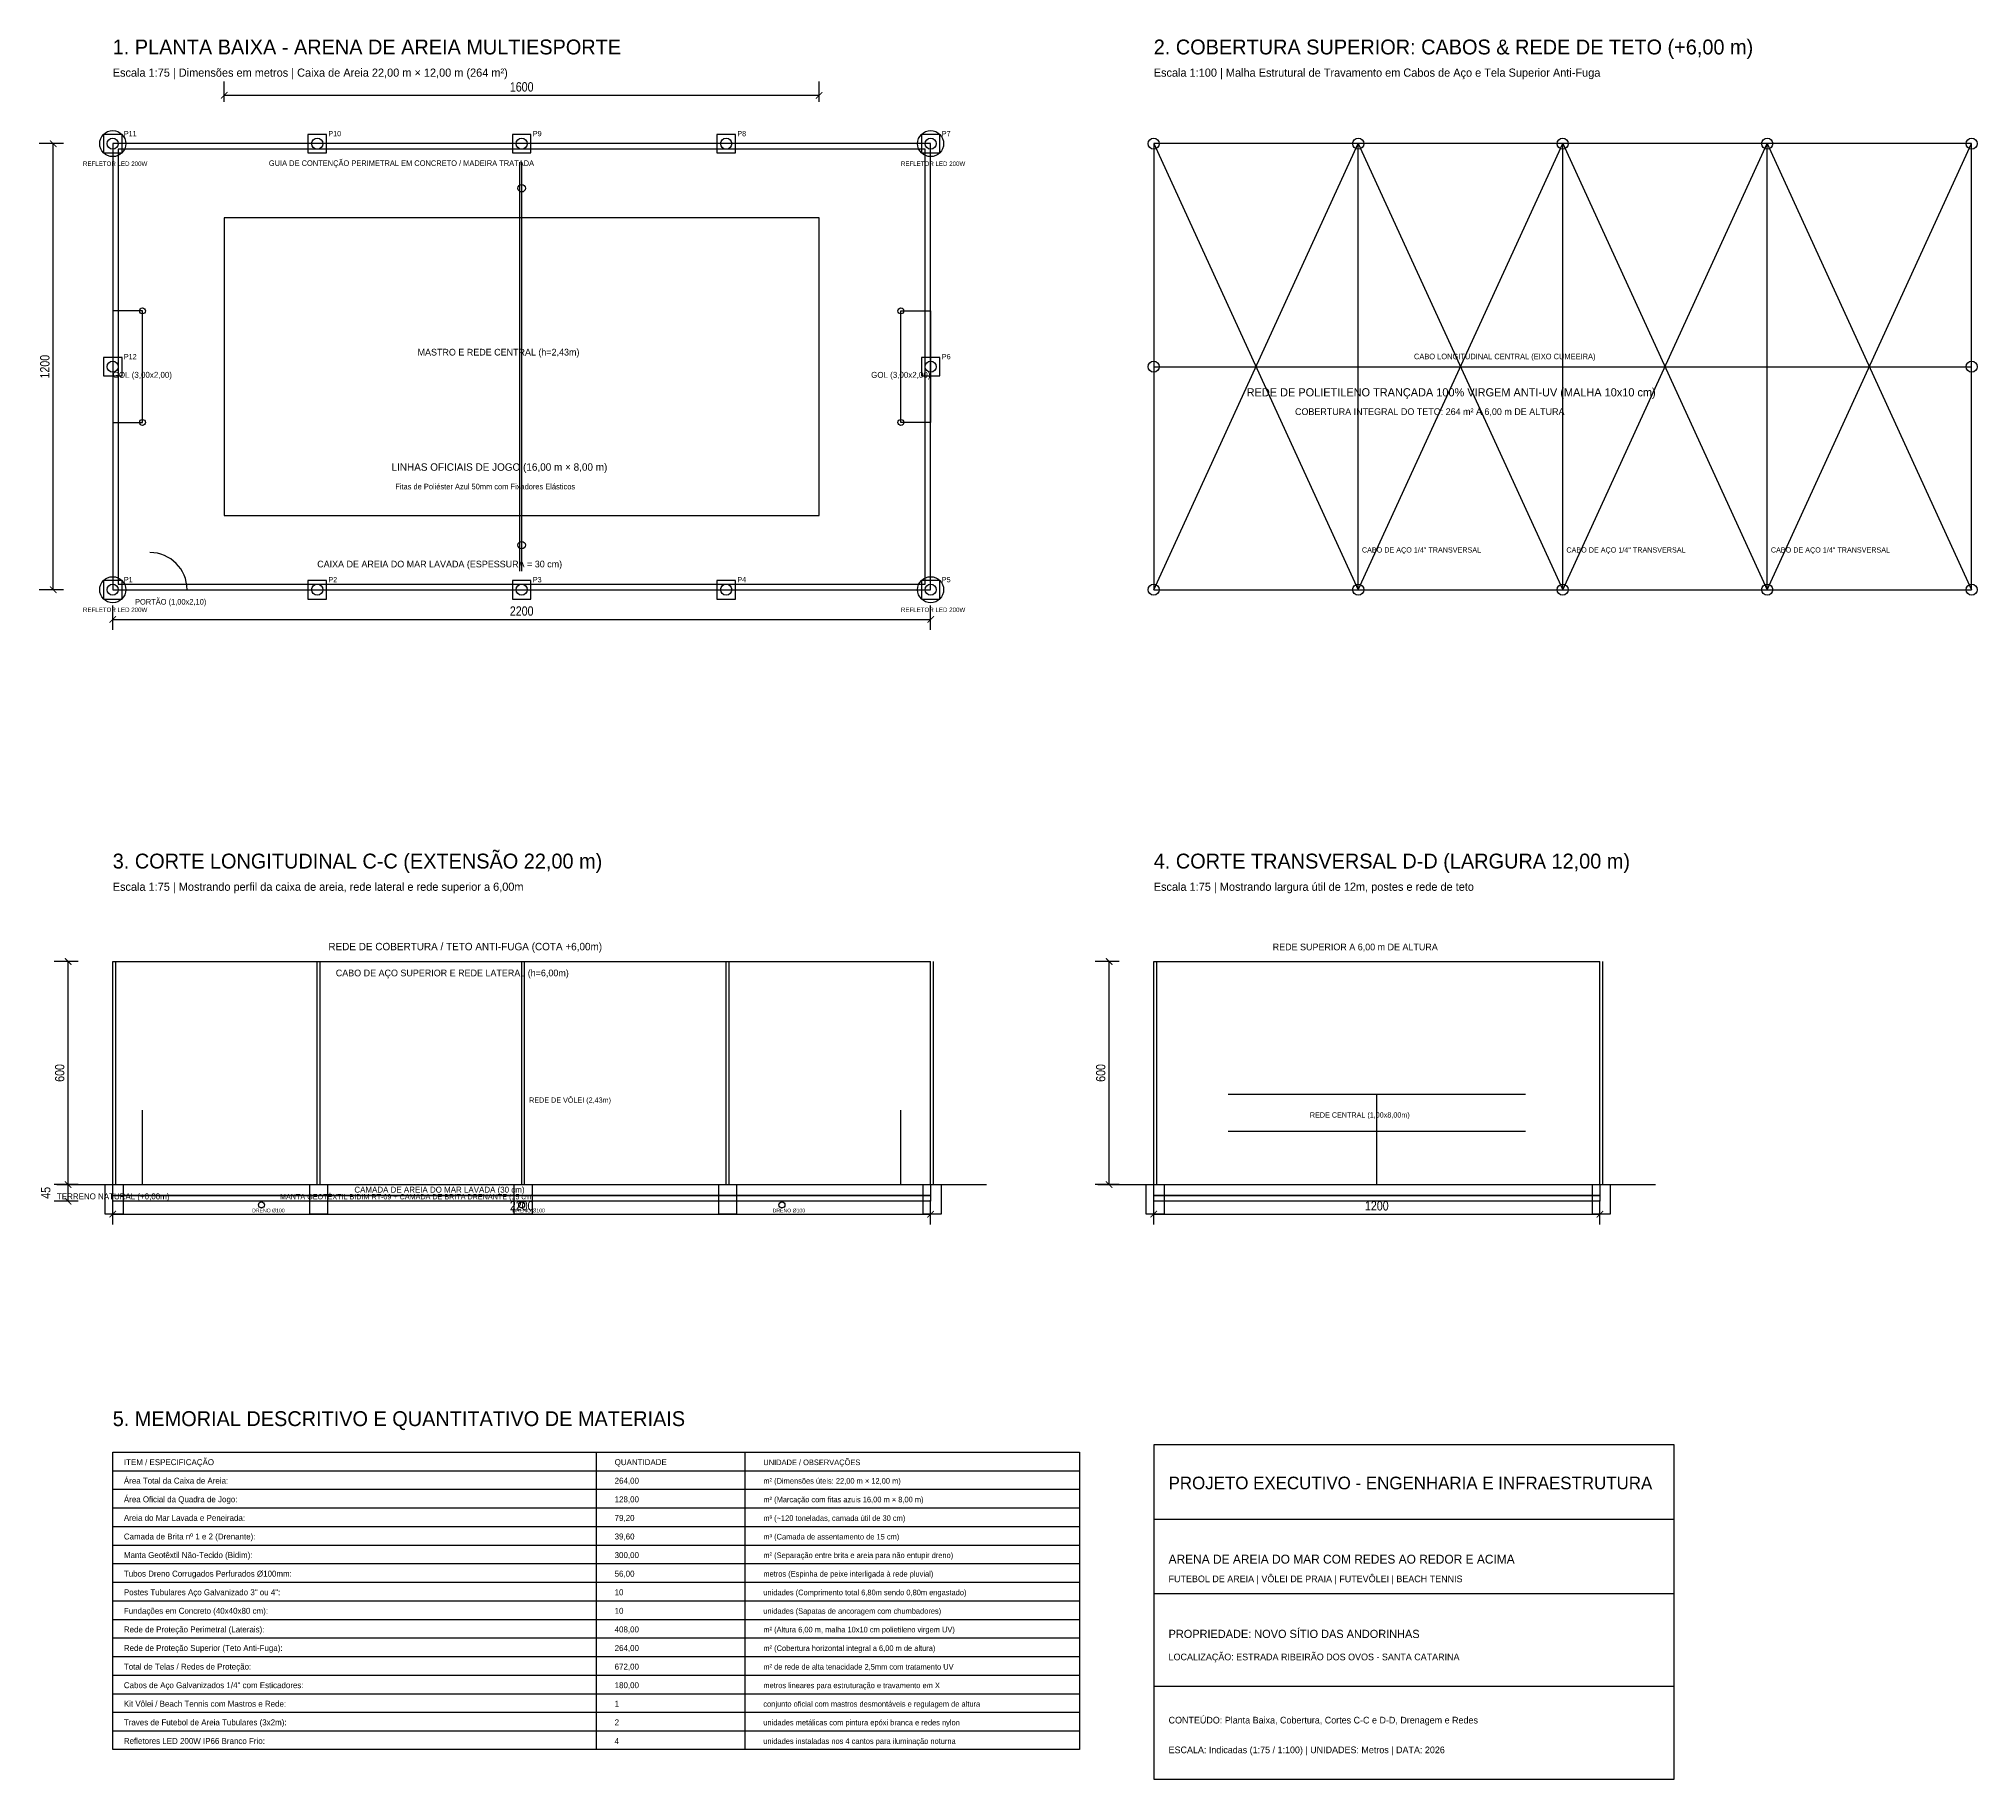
# Model space of a CAD drawing. Header units: metres. Extents: x -2 to 50.1, y -32 to 14.8.
import ezdxf

# ---------------------------------------------------------------- set-up
doc = ezdxf.new("R2010")
doc.units = ezdxf.units.M
for name, color, linetype in [('AREIA_BORDA', 40, 'Continuous'), ('AREIA_PISO', 251, 'Continuous'), ('CABOS_ACO', 6, 'Continuous'), ('COTAS', 3, 'Continuous'), ('DRENAGEM', 140, 'Continuous'), ('EQUIPAMENTOS', 4, 'Continuous'), ('ILUMINACAO_LED', 2, 'Continuous'), ('POSTES_ESTRUTURA', 7, 'Continuous'), ('PRANCHA_SELO', 7, 'Continuous'), ('QUADRA_JOGO', 5, 'Continuous'), ('REDES_LATERAIS', 8, 'Continuous'), ('REDES_TETO', 9, 'Continuous'), ('TEXTOS', 2, 'Continuous'), ('TITULOS', 7, 'Continuous')]:
    doc.layers.add(name, color=color, linetype=linetype)
doc.styles.add('OpenSansCondensed-Light', font='OpenSansCondensed-Light.ttf')
doc.dimstyles.new('EZDXF', dxfattribs={"dimtxt": 0.25, "dimasz": 0.175, "dimexe": 0.375, "dimexo": 0.125, "dimgap": 0.1, "dimtad": 1, "dimlfac": 100, "dimzin": 12, "dimdsep": 46, "dimtxsty": 'OpenSansCondensed-Light', "dimblk": 'ARCHTICK', "dimcen": 2.5, "dimazin": 3, "dimtfac": 0.5, "dimtmove": 2, "dimatfit": 3})

# ---------------------------------------------------------------- blocks, each defined once
blk = doc.blocks.new('_ARCHTICK')
at = {"color": 0, "linetype": 'BYBLOCK', "const_width": 0.15}
blk.add_lwpolyline([(-0.5, -0.5), (0.5, 0.5)], dxfattribs=at)

msp = doc.modelspace()

# ---------------------------------------------------------------- linework, layer by layer
at = {"layer": 'AREIA_BORDA'}
for p, q in [((-1.5, -16), (23.5, -16)), ((26.5, -16), (41.5, -16)), ((0, -23.2), (26, -23.2)), ((0, -23.7), (26, -23.7)), ((0, -24.2), (26, -24.2)), ((0, -24.7), (26, -24.7)), ((0, -25.2), (26, -25.2)), ((0, -25.7), (26, -25.7)), ((0, -26.2), (26, -26.2)), ((0, -26.7), (26, -26.7)), ((0, -27.2), (26, -27.2)), ((0, -27.7), (26, -27.7)), ((0, -28.2), (26, -28.2)), ((0, -28.7), (26, -28.7)), ((0, -29.2), (26, -29.2)), ((0, -29.7), (26, -29.7)), ((0, -30.2), (26, -30.2)), ((0, -30.7), (26, -30.7))]:
    msp.add_line(p, q, dxfattribs=at)
for points in [[(0, 0), (22, 0), (22, 12), (0, 12), (0, 0)], [(0.15, 0.15), (21.85, 0.15), (21.85, 11.85), (0.15, 11.85), (0.15, 0.15)]]:
    msp.add_lwpolyline(points, close=True, dxfattribs=at)
at = {"layer": 'AREIA_PISO'}
for points in [[(0, -16), (22, -16), (22, -16.3), (0, -16.3), (0, -16)], [(28, -16), (40, -16), (40, -16.3), (28, -16.3), (28, -16)]]:
    msp.add_lwpolyline(points, close=True, dxfattribs=at)
at = {"layer": 'CABOS_ACO'}
for p, q in [((28, 0), (33.5, 12)), ((28, 12), (33.5, 0)), ((33.5, 0), (33.5, 12)), ((33.5, 0), (39, 12)), ((33.5, 12), (39, 0)), ((39, 0), (39, 12)), ((39, 0), (44.5, 12)), ((39, 12), (44.5, 0)), ((44.5, 0), (44.5, 12)), ((44.5, 0), (50, 12)), ((44.5, 12), (50, 0)), ((28, 6), (50, 6)), ((0, -10), (22, -10)), ((28, -10), (40, -10))]:
    msp.add_line(p, q, dxfattribs=at)
msp.add_lwpolyline([(28, 0), (50, 0), (50, 12), (28, 12), (28, 0)], close=True, dxfattribs=at)
at = {"layer": 'DRENAGEM'}
for points in [[(0, -16.3), (22, -16.3), (22, -16.45), (0, -16.45), (0, -16.3)], [(28, -16.3), (40, -16.3), (40, -16.45), (28, -16.45), (28, -16.3)]]:
    msp.add_lwpolyline(points, close=True, dxfattribs=at)
for centre in [(4, -16.55), (11, -16.55), (18, -16.55)]:
    msp.add_circle(centre, 0.08, dxfattribs=at)
at = {"layer": 'EQUIPAMENTOS'}
for p, q in [((10.95, 0.5), (10.95, 11.5)), ((11, 0.5), (11, 11.5)), ((0.8, -16), (0.8, -14)), ((11, -16), (11, -13.57)), ((21.2, -16), (21.2, -14)), ((30, -13.57), (38, -13.57)), ((34, -16), (34, -13.57)), ((30, -14.57), (38, -14.57))]:
    msp.add_line(p, q, dxfattribs=at)
for points in [[(0.8, 4.5), (0.8, 7.5), (0, 7.5), (0, 4.5), (0.8, 4.5)], [(21.2, 4.5), (21.2, 7.5), (22, 7.5), (22, 4.5), (21.2, 4.5)]]:
    msp.add_lwpolyline(points, close=True, dxfattribs=at)
for centre, radius in [((11, 10.8), 0.1), ((0.8, 7.5), 0.08), ((21.2, 7.5), 0.08), ((0.8, 4.5), 0.08), ((21.2, 4.5), 0.08), ((11, 1.2), 0.1)]:
    msp.add_circle(centre, radius, dxfattribs=at)
msp.add_arc((1, 0), 1, 0, 90, dxfattribs=at)
at = {"layer": 'ILUMINACAO_LED'}
for centre in [(0, 12), (22, 12), (0, 0), (22, 0)]:
    msp.add_circle(centre, 0.35, dxfattribs=at)
at = {"layer": 'POSTES_ESTRUTURA'}
for p, q in [((0, -16), (0, -10)), ((0.08, -16), (0.08, -10)), ((5.5, -16), (5.5, -10)), ((5.58, -16), (5.58, -10)), ((11, -16), (11, -10)), ((11.08, -16), (11.08, -10)), ((16.5, -16), (16.5, -10)), ((16.58, -16), (16.58, -10)), ((22, -16), (22, -10)), ((22.08, -16), (22.08, -10)), ((28, -16), (28, -10)), ((28.08, -16), (28.08, -10)), ((40, -16), (40, -10)), ((40.08, -16), (40.08, -10)), ((13, -23.2), (13, -31.2)), ((17, -23.2), (17, -31.2))]:
    msp.add_line(p, q, dxfattribs=at)
for points in [[(-0.25, 11.75), (0.25, 11.75), (0.25, 12.25), (-0.25, 12.25), (-0.25, 11.75)], [(5.25, 11.75), (5.75, 11.75), (5.75, 12.25), (5.25, 12.25), (5.25, 11.75)], [(10.75, 11.75), (11.25, 11.75), (11.25, 12.25), (10.75, 12.25), (10.75, 11.75)], [(16.25, 11.75), (16.75, 11.75), (16.75, 12.25), (16.25, 12.25), (16.25, 11.75)], [(21.75, 11.75), (22.25, 11.75), (22.25, 12.25), (21.75, 12.25), (21.75, 11.75)], [(-0.25, 5.75), (0.25, 5.75), (0.25, 6.25), (-0.25, 6.25), (-0.25, 5.75)], [(21.75, 5.75), (22.25, 5.75), (22.25, 6.25), (21.75, 6.25), (21.75, 5.75)], [(-0.25, -0.25), (0.25, -0.25), (0.25, 0.25), (-0.25, 0.25), (-0.25, -0.25)], [(5.25, -0.25), (5.75, -0.25), (5.75, 0.25), (5.25, 0.25), (5.25, -0.25)], [(10.75, -0.25), (11.25, -0.25), (11.25, 0.25), (10.75, 0.25), (10.75, -0.25)], [(16.25, -0.25), (16.75, -0.25), (16.75, 0.25), (16.25, 0.25), (16.25, -0.25)], [(21.75, -0.25), (22.25, -0.25), (22.25, 0.25), (21.75, 0.25), (21.75, -0.25)], [(-0.2, -16), (0.28, -16), (0.28, -16.8), (-0.2, -16.8), (-0.2, -16)], [(5.3, -16), (5.78, -16), (5.78, -16.8), (5.3, -16.8), (5.3, -16)], [(10.8, -16), (11.28, -16), (11.28, -16.8), (10.8, -16.8), (10.8, -16)], [(16.3, -16), (16.78, -16), (16.78, -16.8), (16.3, -16.8), (16.3, -16)], [(21.8, -16), (22.28, -16), (22.28, -16.8), (21.8, -16.8), (21.8, -16)], [(27.8, -16), (28.28, -16), (28.28, -16.8), (27.8, -16.8), (27.8, -16)], [(39.8, -16), (40.28, -16), (40.28, -16.8), (39.8, -16.8), (39.8, -16)], [(0, -23.2), (26, -23.2), (26, -31.2), (0, -31.2), (0, -23.2)]]:
    msp.add_lwpolyline(points, close=True, dxfattribs=at)
for centre in [(0, 12), (5.5, 12), (11, 12), (16.5, 12), (22, 12), (28, 12), (33.5, 12), (39, 12), (44.5, 12), (50, 12), (0, 6), (22, 6), (28, 6), (50, 6), (0, 0), (5.5, 0), (11, 0), (16.5, 0), (22, 0), (28, 0), (33.5, 0), (39, 0), (44.5, 0), (50, 0)]:
    msp.add_circle(centre, 0.15, dxfattribs=at)
at = {"layer": 'PRANCHA_SELO'}
for p, q in [((28, -25), (42, -25)), ((28, -27), (42, -27)), ((28, -29.5), (42, -29.5))]:
    msp.add_line(p, q, dxfattribs=at)
msp.add_lwpolyline([(28, -32), (42, -32), (42, -23), (28, -23), (28, -32)], close=True, dxfattribs=at)
at = {"layer": 'QUADRA_JOGO'}
msp.add_lwpolyline([(3, 2), (19, 2), (19, 10), (3, 10), (3, 2)], close=True, dxfattribs=at)

# ---------------------------------------------------------------- texts
at = {"layer": 'DRENAGEM'}
for s, height, p in [('DRENO Ø100', 0.1, (3.75, -16.75)), ('MANTA GEOTÊXTIL BIDIM RT-09 + CAMADA DE BRITA DRENANTE (15 cm)', 0.14, (4.5, -16.4)), ('DRENO Ø100', 0.1, (10.75, -16.75)), ('DRENO Ø100', 0.1, (17.75, -16.75))]:
    msp.add_text(s, height=height, dxfattribs=at).set_placement(p)
at = {"layer": 'EQUIPAMENTOS'}
for s, height, p in [('MASTRO E REDE CENTRAL (h=2,43m)', 0.18, (8.2, 6.3)), ('GOL (3,00x2,00)', 0.16, (0, 5.7)), ('GOL (3,00x2,00)', 0.16, (20.4, 5.7)), ('REDE DE VÔLEI (2,43m)', 0.14, (11.2, -13.8)), ('REDE CENTRAL (1,00x8,00m)', 0.14, (32.2, -14.2))]:
    msp.add_text(s, height=height, dxfattribs=at).set_placement(p)
at = {"layer": 'ILUMINACAO_LED'}
for p in [(-0.8, 11.4), (21.2, 11.4), (-0.8, -0.6), (21.2, -0.6)]:
    msp.add_text('REFLETOR LED 200W', height=0.12, dxfattribs=at).set_placement(p)
at = {"layer": 'QUADRA_JOGO'}
msp.add_text('LINHAS OFICIAIS DE JOGO (16,00 m × 8,00 m)', height=0.2, dxfattribs=at).set_placement((7.5, 3.2))
at = {"layer": 'REDES_LATERAIS'}
msp.add_text('CABO DE AÇO SUPERIOR E REDE LATERAL (h=6,00m)', height=0.18, dxfattribs=at).set_placement((6, -10.4))
at = {"layer": 'REDES_TETO'}
for s, height, p in [('REDE DE POLIETILENO TRANÇADA 100% VIRGEM ANTI-UV (MALHA 10x10 cm)', 0.22, (30.5, 5.2)), ('COBERTURA INTEGRAL DO TETO: 264 m² A 6,00 m DE ALTURA', 0.18, (31.8, 4.7)), ('REDE DE COBERTURA / TETO ANTI-FUGA (COTA +6,00m)', 0.2, (5.8, -9.7)), ('REDE SUPERIOR A 6,00 m DE ALTURA', 0.18, (31.2, -9.7))]:
    msp.add_text(s, height=height, dxfattribs=at).set_placement(p)
at = {"layer": 'TEXTOS'}
for s, height, p in [('Escala 1:75 | Dimensões em metros | Caixa de Areia 22,00 m × 12,00 m (264 m²)', 0.22, (0, 13.8)), ('Escala 1:100 | Malha Estrutural de Travamento em Cabos de Aço e Tela Superior Anti-Fuga', 0.22, (28, 13.8)), ('P11', 0.14, (0.3, 12.2)), ('P10', 0.14, (5.8, 12.2)), ('P9', 0.14, (11.3, 12.2)), ('P8', 0.14, (16.8, 12.2)), ('P7', 0.14, (22.3, 12.2)), ('GUIA DE CONTENÇÃO PERIMETRAL EM CONCRETO / MADEIRA TRATADA', 0.15, (4.2, 11.4)), ('P12', 0.14, (0.3, 6.2)), ('P6', 0.14, (22.3, 6.2)), ('CABO LONGITUDINAL CENTRAL (EIXO CUMEEIRA)', 0.15, (35, 6.2)), ('Fitas de Poliéster Azul 50mm com Fixadores Elásticos', 0.15, (7.6, 2.7)), ('CABO DE AÇO 1/4" TRANSVERSAL', 0.14, (33.6, 1)), ('CABO DE AÇO 1/4" TRANSVERSAL', 0.14, (39.1, 1)), ('CABO DE AÇO 1/4" TRANSVERSAL', 0.14, (44.6, 1)), ('CAIXA DE AREIA DO MAR LAVADA (ESPESSURA = 30 cm)', 0.18, (5.5, 0.6)), ('P1', 0.14, (0.3, 0.2)), ('P2', 0.14, (5.8, 0.2)), ('P3', 0.14, (11.3, 0.2)), ('P4', 0.14, (16.8, 0.2)), ('P5', 0.14, (22.3, 0.2)), ('PORTÃO (1,00x2,10)', 0.15, (0.6, -0.4)), ('Escala 1:75 | Mostrando perfil da caixa de areia, rede lateral e rede superior a 6,00m', 0.22, (0, -8.1)), ('Escala 1:75 | Mostrando largura útil de 12m, postes e rede de teto', 0.22, (28, -8.1)), ('CAMADA DE AREIA DO MAR LAVADA (30 cm)', 0.16, (6.5, -16.22)), ('TERRENO NATURAL (+0,00m)', 0.16, (-1.5, -16.4)), ('ITEM / ESPECIFICAÇÃO', 0.16, (0.3, -23.55)), ('QUANTIDADE', 0.16, (13.5, -23.55)), ('UNIDADE / OBSERVAÇÕES', 0.15, (17.5, -23.55)), ('Área Total da Caixa de Areia:', 0.16, (0.3, -24.05)), ('264,00', 0.16, (13.5, -24.05)), ('m² (Dimensões úteis: 22,00 m × 12,00 m)', 0.15, (17.5, -24.05)), ('Área Oficial da Quadra de Jogo:', 0.16, (0.3, -24.55)), ('128,00', 0.16, (13.5, -24.55)), ('m² (Marcação com fitas azuis 16,00 m × 8,00 m)', 0.15, (17.5, -24.55)), ('Areia do Mar Lavada e Peneirada:', 0.16, (0.3, -25.05)), ('79,20', 0.16, (13.5, -25.05)), ('m³ (~120 toneladas, camada útil de 30 cm)', 0.15, (17.5, -25.05)), ('Camada de Brita nº 1 e 2 (Drenante):', 0.16, (0.3, -25.55)), ('39,60', 0.16, (13.5, -25.55)), ('m³ (Camada de assentamento de 15 cm)', 0.15, (17.5, -25.55)), ('Manta Geotêxtil Não-Tecido (Bidim):', 0.16, (0.3, -26.05)), ('300,00', 0.16, (13.5, -26.05)), ('m² (Separação entre brita e areia para não entupir dreno)', 0.15, (17.5, -26.05)), ('ARENA DE AREIA DO MAR COM REDES AO REDOR E ACIMA', 0.24, (28.4, -26.2)), ('Tubos Dreno Corrugados Perfurados Ø100mm:', 0.16, (0.3, -26.55)), ('56,00', 0.16, (13.5, -26.55)), ('metros (Espinha de peixe interligada à rede pluvial)', 0.15, (17.5, -26.55)), ('FUTEBOL DE AREIA | VÔLEI DE PRAIA | FUTEVÔLEI | BEACH TENNIS', 0.18, (28.4, -26.7)), ('Postes Tubulares Aço Galvanizado 3" ou 4":', 0.16, (0.3, -27.05)), ('10', 0.16, (13.5, -27.05)), ('unidades (Comprimento total 6,80m sendo 0,80m engastado)', 0.15, (17.5, -27.05)), ('Fundações em Concreto (40x40x80 cm):', 0.16, (0.3, -27.55)), ('10', 0.16, (13.5, -27.55)), ('unidades (Sapatas de ancoragem com chumbadores)', 0.15, (17.5, -27.55)), ('Rede de Proteção Perimetral (Laterais):', 0.16, (0.3, -28.05)), ('408,00', 0.16, (13.5, -28.05)), ('m² (Altura 6,00 m, malha 10x10 cm polietileno virgem UV)', 0.15, (17.5, -28.05)), ('PROPRIEDADE: NOVO SÍTIO DAS ANDORINHAS', 0.22, (28.4, -28.2)), ('Rede de Proteção Superior (Teto Anti-Fuga):', 0.16, (0.3, -28.55)), ('264,00', 0.16, (13.5, -28.55)), ('m² (Cobertura horizontal integral a 6,00 m de altura)', 0.15, (17.5, -28.55)), ('LOCALIZAÇÃO: ESTRADA RIBEIRÃO DOS OVOS - SANTA CATARINA', 0.18, (28.4, -28.8)), ('Total de Telas / Redes de Proteção:', 0.16, (0.3, -29.05)), ('672,00', 0.16, (13.5, -29.05)), ('m² de rede de alta tenacidade 2,5mm com tratamento UV', 0.15, (17.5, -29.05)), ('Cabos de Aço Galvanizados 1/4" com Esticadores:', 0.16, (0.3, -29.55)), ('180,00', 0.16, (13.5, -29.55)), ('metros lineares para estruturação e travamento em X', 0.15, (17.5, -29.55)), ('Kit Vôlei / Beach Tennis com Mastros e Rede:', 0.16, (0.3, -30.05)), ('1', 0.16, (13.5, -30.05)), ('conjunto oficial com mastros desmontáveis e regulagem de altura', 0.15, (17.5, -30.05)), ('Traves de Futebol de Areia Tubulares (3x2m):', 0.16, (0.3, -30.55)), ('2', 0.16, (13.5, -30.55)), ('unidades metálicas com pintura epóxi branca e redes nylon', 0.15, (17.5, -30.55)), ('CONTEÚDO: Planta Baixa, Cobertura, Cortes C-C e D-D, Drenagem e Redes', 0.18, (28.4, -30.5)), ('Refletores LED 200W IP66 Branco Frio:', 0.16, (0.3, -31.05)), ('4', 0.16, (13.5, -31.05)), ('unidades instaladas nos 4 cantos para iluminação noturna', 0.15, (17.5, -31.05)), ('ESCALA: Indicadas (1:75 / 1:100) | UNIDADES: Metros | DATA: 2026', 0.18, (28.4, -31.3))]:
    msp.add_text(s, height=height, dxfattribs=at).set_placement(p)
at = {"layer": 'TITULOS'}
for s, height, p in [('1. PLANTA BAIXA - ARENA DE AREIA MULTIESPORTE', 0.4, (0, 14.4)), ('2. COBERTURA SUPERIOR: CABOS & REDE DE TETO (+6,00 m)', 0.4, (28, 14.4)), ('3. CORTE LONGITUDINAL C-C (EXTENSÃO 22,00 m)', 0.4, (0, -7.5)), ('4. CORTE TRANSVERSAL D-D (LARGURA 12,00 m)', 0.4, (28, -7.5)), ('5. MEMORIAL DESCRITIVO E QUANTITATIVO DE MATERIAIS', 0.4, (0, -22.5)), ('PROJETO EXECUTIVO - ENGENHARIA E INFRAESTRUTURA', 0.34, (28.4, -24.2))]:
    msp.add_text(s, height=height, dxfattribs=at).set_placement(p)

# ---------------------------------------------------------------- dimensions: what is measured, and where the dimension line sits
at = {"layer": 'COTAS'}
for base, p1, p2 in [((3, 13.3), (3, 13), (19, 13)), ((0, -0.8), (0, -1.2), (22, -1.2)), ((0, -16.8), (0, -17.2), (22, -17.2)), ((28, -16.8), (28, -17.2), (40, -17.2))]:
    msp.add_linear_dim(base=base, p1=p1, p2=p2, dimstyle='EZDXF', dxfattribs=at).render()
for base, p1, p2 in [((-1.6, 0), (-1.2, 0), (-1.2, 12)), ((-1.2, -16), (-0.8, -16), (-0.8, -10)), ((26.8, -16), (27.2, -16), (27.2, -10)), ((-1.2, -16.45), (-0.8, -16.45), (-0.8, -16))]:
    msp.add_linear_dim(base=base, p1=p1, p2=p2, angle=90, dimstyle='EZDXF', dxfattribs=at).render()

doc.saveas('drawing.dxf')
